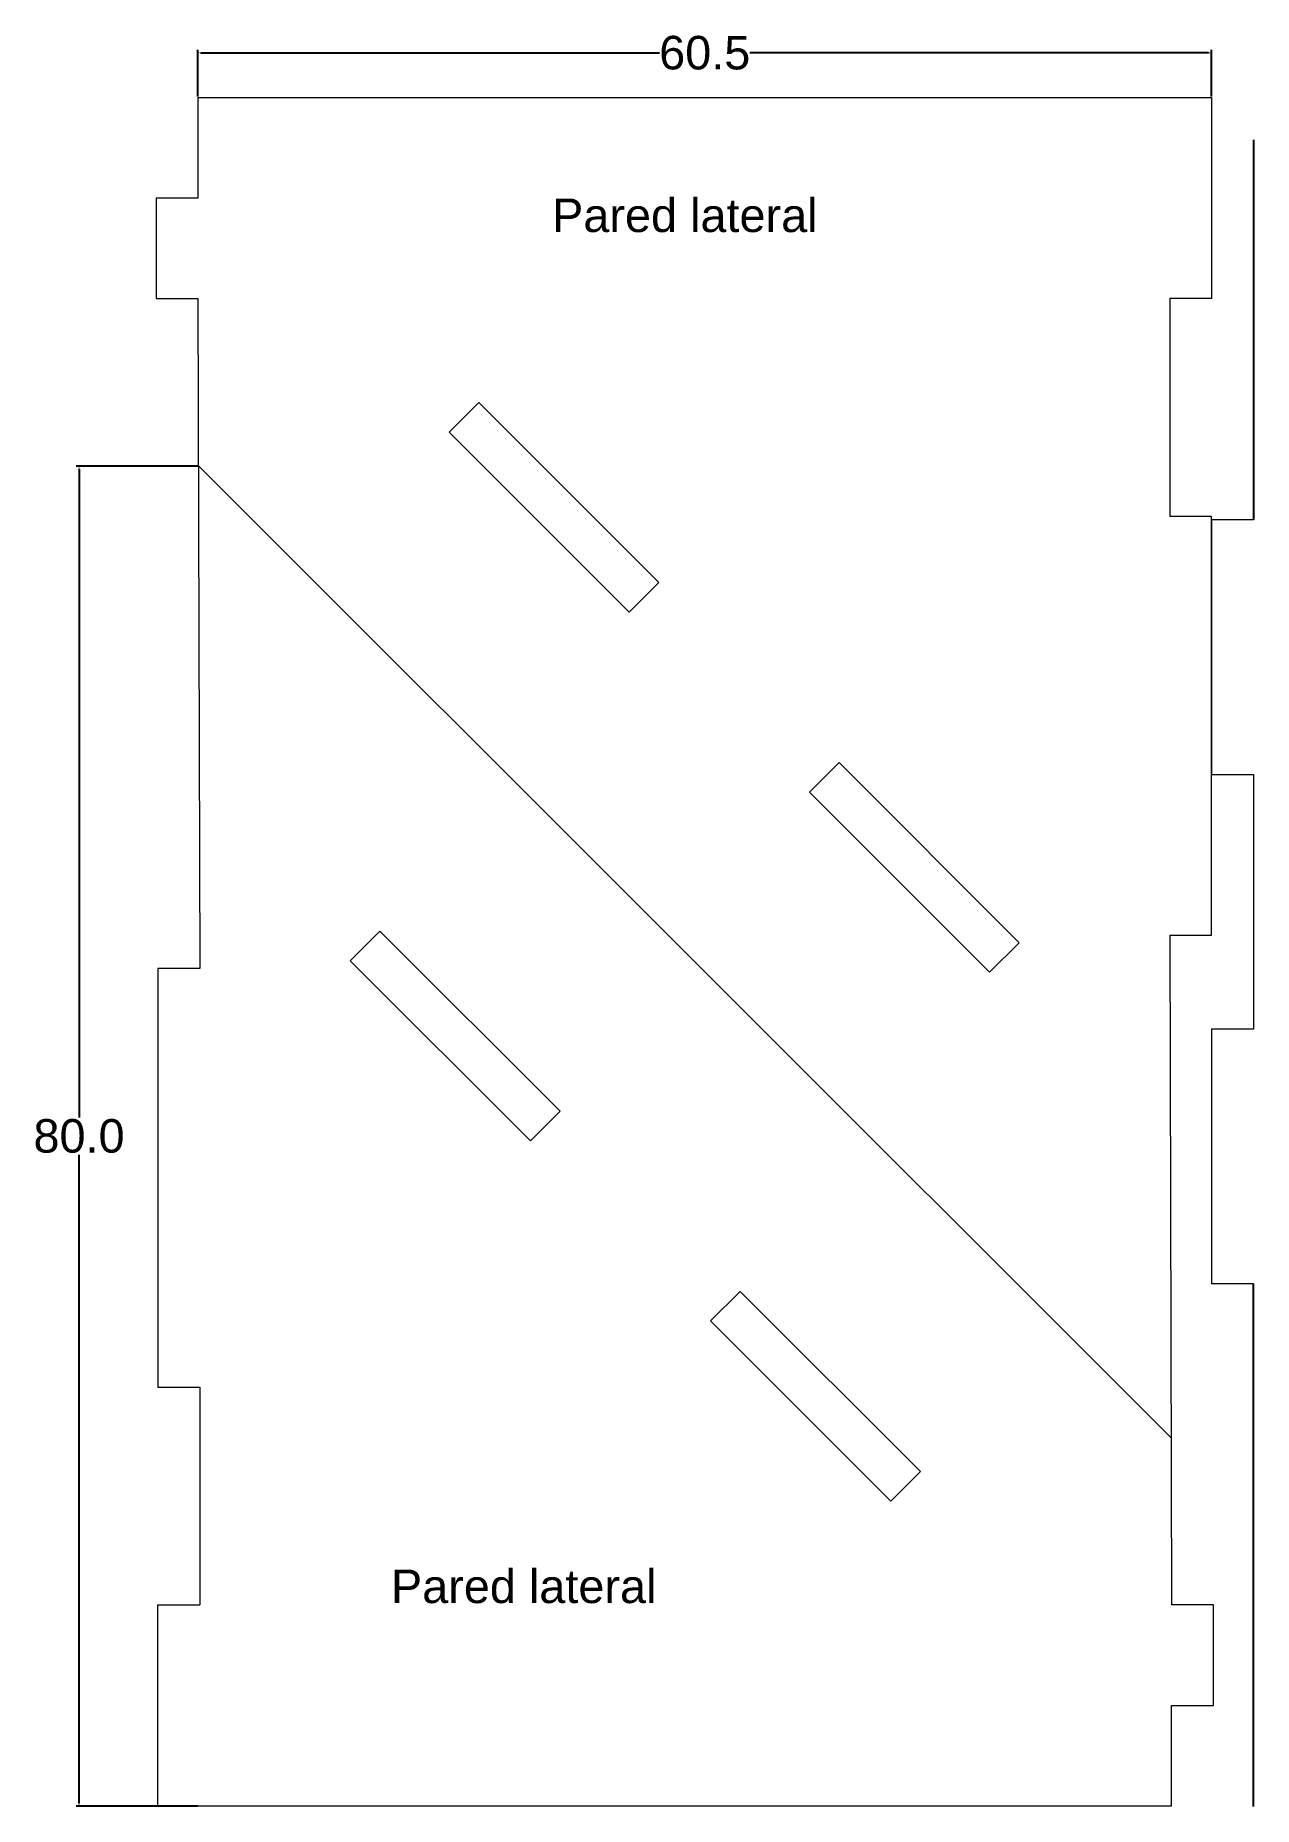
# Model space of a CAD drawing. Header units: inches. Extents: x 1 to 167, y 15 to 121.
# Drawn here: x 0.5 to 73.2, y 15.2 to 120.9 of the extents above; entities that cross this region are included whole.
import ezdxf

# ---------------------------------------------------------------- set-up
doc = ezdxf.new("R2010")
doc.units = ezdxf.units.IN
doc.header["$MEASUREMENT"] = 0
doc.styles.get("Standard").update_dxf_attribs({"font": 'arial.ttf'})
doc.dimstyles.get("Standard").update_dxf_attribs({"dimtxt": 0.18, "dimasz": 0.18, "dimexe": 0.18, "dimexo": 0.0625, "dimgap": 0.09, "dimtad": 0, "dimtih": 1, "dimtoh": 1, "dimdec": 4, "dimzin": 0, "dimdsep": 46, "dimtxsty": 'Standard', "dimcen": 0.09, "dimadec": 0, "dimazin": 0, "dimtfac": 1, "dimtdec": 4, "dimtofl": 0, "dimtmove": 0, "dimatfit": 3, "dimfxl": 1, "dimtolj": 1, "dimtzin": 0, "dimarcsym": 0})

msp = doc.modelspace()

# ---------------------------------------------------------------- texts
at = {"char_height": 2, "attachment_point": 1}
for insert in [(31.36411, 111.14626), (21.75035, 29.30748)]:
    msp.add_mtext_dynamic_manual_height_columns('Pared lateral', width=20.335303, gutter_width=1, heights=[0], dxfattribs=dict(at, insert=insert))

# ---------------------------------------------------------------- blocks, each defined once
blk = doc.blocks.new('*D1')
at = {"color": 0, "lineweight": -2, "transparency": 16777216}
for p, q in [((10.23, 117.24), (10.23, 120.02)), ((10.41, 119.84), (37.77, 119.84)), ((70.53, 119.84), (43.17, 119.84)), ((70.71, 117.24), (70.71, 120.02))]:
    blk.add_line(p, q, dxfattribs=at)
at = {"color": 0, "transparency": 16777216}
for points in [[(10.41, 119.87), (10.41, 119.81), (10.23, 119.84)], [(70.53, 119.87), (70.53, 119.81), (70.71, 119.84)]]:
    blk.add_solid(points, dxfattribs=at)
at = {"layer": 'Defpoints', "color": 0, "transparency": 16777216}
for p in [(70.71, 119.84), (10.23, 117.18), (70.71, 117.18)]:
    blk.add_point(p, dxfattribs=at)
at = {"color": 0, "transparency": 16777216, "insert": (40.47, 119.84), "char_height": 0.18, "attachment_point": 5}
blk.add_mtext('\\A1;{\\H11.11111x;60.5}', dxfattribs=at)
blk = doc.blocks.new('*D3')
at = {"color": 0, "lineweight": -2, "transparency": 16777216}
for p, q in [((10.23, 95.18), (2.96, 95.18)), ((3.14, 95), (3.14, 56.3)), ((3.14, 15.37), (3.14, 54.07)), ((10.23, 15.19), (2.96, 15.19))]:
    blk.add_line(p, q, dxfattribs=at)
at = {"color": 0, "transparency": 16777216}
for points in [[(3.11, 95), (3.17, 95), (3.14, 95.18)], [(3.11, 15.37), (3.17, 15.37), (3.14, 15.19)]]:
    blk.add_solid(points, dxfattribs=at)
at = {"layer": 'Defpoints', "color": 0, "transparency": 16777216}
for p in [(10.29, 95.18), (3.14, 15.19), (10.29, 15.19)]:
    blk.add_point(p, dxfattribs=at)
at = {"color": 0, "transparency": 16777216, "insert": (3.14, 55.18), "char_height": 0.18, "attachment_point": 5}
blk.add_mtext('\\A1;{\\H11.11111x;80.0}', dxfattribs=at)

# ---------------------------------------------------------------- dimensions: what is measured, and where the dimension line sits
dim = msp.add_linear_dim(base=(70.71493, 119.83867), p1=(10.23217, 117.17597), p2=(70.71493, 117.17597), text='{\\H11.11111x;60.5}', dimstyle='Standard')
dim.commit()
dim.dimension.update_dxf_attribs({"geometry": '*D1', "text_midpoint": (40.47355, 119.83867)})
dim = msp.add_linear_dim(base=(3.13653, 15.19353), p1=(10.28809, 95.17613), p2=(10.28809, 15.19353), angle=90, text='{\\H11.11111x;80.0}', dimstyle='Standard')
dim.commit()
dim.dimension.update_dxf_attribs({"geometry": '*D3', "text_midpoint": (3.13653, 55.18483)})

# ---------------------------------------------------------------- linework, layer by layer
at = {"linetype": 'Continuous', "lineweight": 0}
for p, q in [((10.23217, 117.17597), (10.23217, 111.17597)), ((10.23217, 117.17597), (70.71493, 117.17597)), ((70.71493, 117.17597), (70.71493, 105.17597)), ((10.23217, 111.17597), (7.73217, 111.17597)), ((7.73217, 111.17597), (7.73217, 105.17597)), ((7.73217, 105.17597), (10.23217, 105.17597)), ((10.23217, 105.17597), (10.34402, 65.19353)), ((70.71493, 105.17597), (68.21493, 105.17597)), ((68.21493, 105.17597), (68.21493, 92.17597)), ((25.22283, 97.20359), (26.9906, 98.97136)), ((26.9906, 98.97136), (37.73862, 88.22334)), ((35.97086, 86.45557), (25.22283, 97.20359)), ((68.27085, 37.19337), (10.28809, 95.17613)), ((70.71493, 92.17597), (68.21493, 92.17597)), ((70.71493, 67.17597), (70.71493, 92.17597)), ((73.21493, 91.95873), (70.71493, 91.95873)), ((70.71493, 91.95873), (70.71493, 76.75873)), ((35.97086, 86.45557), (37.73862, 88.22334)), ((46.71888, 75.70755), (48.48665, 77.47531)), ((59.23467, 66.72729), (48.48665, 77.47531)), ((70.71493, 76.75873), (73.21493, 76.75873)), ((73.21493, 76.75873), (73.21493, 61.55873)), ((57.4669, 64.95952), (46.71888, 75.70755)), ((21.09204, 67.40998), (19.32428, 65.64221)), ((21.09204, 67.40998), (31.84007, 56.66195)), ((57.4669, 64.95952), (59.23467, 66.72729)), ((68.21493, 67.17597), (70.71493, 67.17597)), ((68.21493, 67.17597), (68.32678, 27.19353)), ((19.32428, 65.64221), (30.0723, 54.89419)), ((10.34402, 65.19353), (7.84402, 65.19353)), ((7.84402, 65.19353), (7.84402, 40.19353)), ((73.21493, 61.55873), (70.71493, 61.55873)), ((70.71493, 61.55873), (70.71493, 46.35873)), ((31.84007, 56.66195), (30.0723, 54.89419)), ((42.58809, 45.91393), (40.82032, 44.14616)), ((42.58809, 45.91393), (53.33611, 35.16591)), ((73.21493, 46.35873), (70.71493, 46.35873)), ((51.56834, 33.39814), (40.82032, 44.14616)), ((7.84402, 40.19353), (10.34402, 40.19353)), ((10.34402, 40.19353), (10.34402, 27.19353)), ((53.33611, 35.16591), (51.56834, 33.39814)), ((7.84402, 15.19353), (7.84402, 27.19353)), ((7.84402, 27.19353), (10.34402, 27.19353)), ((70.82678, 27.19353), (68.32678, 27.19353)), ((70.82678, 21.19353), (70.82678, 27.19353)), ((68.32678, 15.19353), (68.32678, 21.19353)), ((68.32678, 21.19353), (70.82678, 21.19353)), ((7.84402, 15.19353), (68.32678, 15.19353))]:
    msp.add_line(p, q, dxfattribs=at)
for p, q in [((73.21493, 114.65873), (73.21493, 91.95873)), ((73.21493, 15.15873), (73.21493, 46.35873))]:
    msp.add_line(p, q)

msp.set_redraw_order([(e.dxf.handle, doc.entitydb.next_handle()) for e in msp.query("TEXT MTEXT ATTDEF DIMENSION ARC_DIMENSION")])  # texts and dimensions are drawn at this point

doc.saveas('drawing.dxf')
